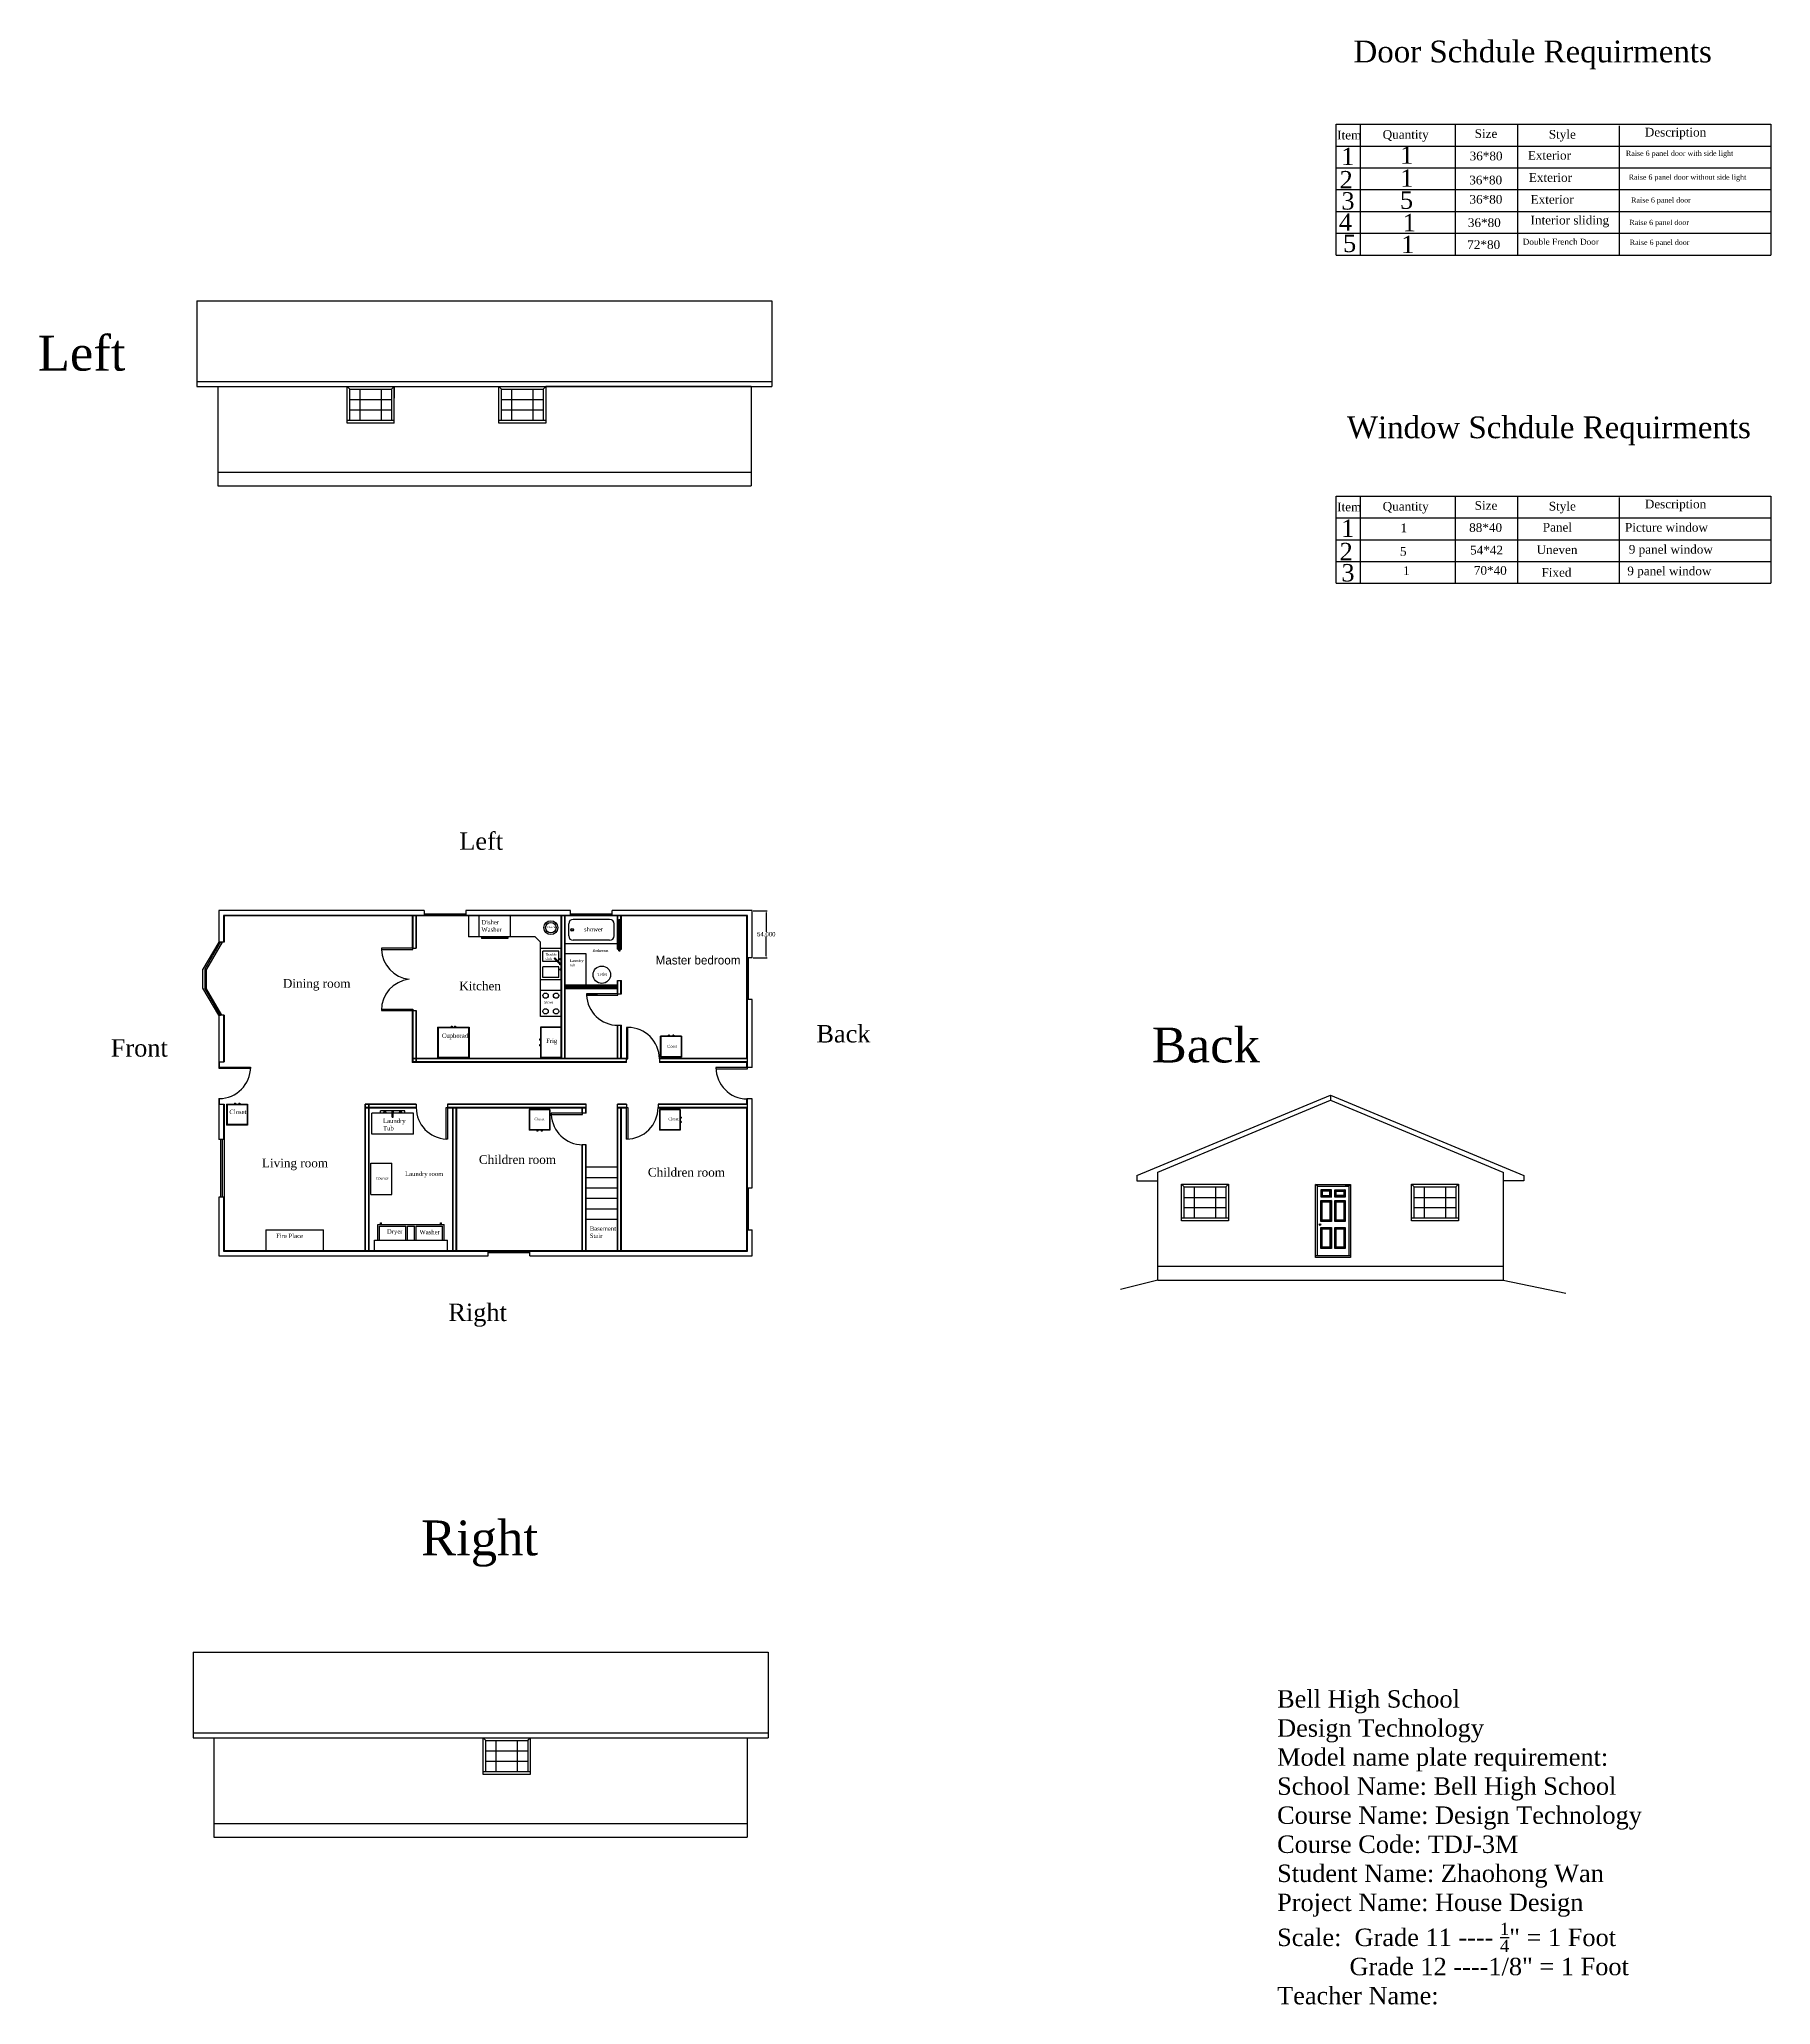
# Model space of a CAD drawing. Header units: inches. Extents: x -1736 to 1523, y -803 to 1452.
# Drawn here: x -464 to 1523, y -803 to 1452 of the extents above; entities that cross this region are included whole.
import ezdxf

# ---------------------------------------------------------------- set-up
doc = ezdxf.new("R2010")
doc.units = ezdxf.units.IN
doc.header["$MEASUREMENT"] = 0
doc.dimstyles.get("Standard").update_dxf_attribs({"dimtxt": 5, "dimasz": 2, "dimexe": 1, "dimexo": 1, "dimgap": 0.09, "dimtad": 0, "dimtih": 1, "dimtoh": 1, "dimdec": 3, "dimzin": 0, "dimdsep": 46, "dimtxsty": 'Standard', "dimcen": 0.09, "dimadec": 0, "dimazin": 0, "dimtfac": 1, "dimtdec": 3, "dimtofl": 0, "dimtmove": 0, "dimatfit": 3, "dimfxl": 1, "dimtolj": 1, "dimtzin": 0, "dimarcsym": 0})

msp = doc.modelspace()

# ---------------------------------------------------------------- texts
at = {"attachment_point": 1}
for s, insert, char_height, width in [('{\\fTimes New Roman|b0|i0|c0|p18;Door Schdule Requirments}', (1044.2055, 1450.5185), 25, 660.01846), ('{\\fTimes New Roman|b0|i0|c186|p18;Item}', (1025.4346, 1347.1599), 10, 50), ('{\\fTimes New Roman|b0|i0|c186|p18;Quantity}', (1077.6406, 1347.8582), 10, 50), ('{\\fTimes New Roman|b0|i0|c186|p18;Size}', (1183.2166, 1348.8553), 10, 71.507839), ('{\\fTimes New Roman|b0|i0|c186|p18;Style}', (1268.2803, 1348.0238), 10, 84.855964), ('{\\fTimes New Roman|b0|i0|c186|p18;Description}', (1378.4503, 1350.5035), 10, 205.252186), ('{\\fTimes New Roman|b0|i0|c186|p18;1}', (1029.9766, 1327.6967), 20, 50), ('{\\fTimes New Roman|b0|i0|c186|p18;1}', (1097.7219, 1329.1909), 20, 50), ('{\\fTimes New Roman|b0|i0|c186|p18;36*80}', (1177.4334, 1323.1595), 10, 71.507839), ('{\\fTimes New Roman|b0|i0|c186|p18;Exterior}', (1244.2146, 1323.8989), 10, 95.296348), ('{\\fTimes New Roman|b0|i0|c186|p18;Raise 6 panel door with side light}', (1356.7308, 1324.2656), 6, 157.14115), ('{\\fTimes New Roman|b0|i0|c186|p18;2}', (1028.2074, 1300.9387), 20, 50), ('{\\fTimes New Roman|b0|i0|c186|p18;1}', (1097.7435, 1302.8113), 20, 50), ('{\\fTimes New Roman|b0|i0|c186|p18;36*80}', (1176.9844, 1295.5546), 10, 71.507839), ('{\\fTimes New Roman|b0|i0|c186|p18;Exterior}', (1245.3891, 1298.4681), 10, 95.296348), ('{\\fTimes New Roman|b0|i0|c186|p18;Raise 6 panel door without side light}', (1359.9782, 1296.9083), 6, 157.14115), ('{\\fTimes New Roman|b0|i0|c186|p18;3}', (1030.2709, 1276.6741), 20, 50), ('{\\fTimes New Roman|b0|i0|c186|p18;5}', (1097.4275, 1277.5024), 20, 50), ('{\\fTimes New Roman|b0|i0|c186|p18;36*80}', (1177.2174, 1273.389), 10, 71.507839), ('{\\fTimes New Roman|b0|i0|c186|p18;Exterior}', (1247.3843, 1273.3454), 10, 95.296348), ('{\\fTimes New Roman|b0|i0|c186|p18;Raise 6 panel door }', (1362.7715, 1270.5893), 6, 157.14115), ('{\\fTimes New Roman|b0|i0|c186|p18;4}', (1027.4731, 1252.446), 20, 50), ('{\\fTimes New Roman|b0|i0|c186|p18;1}', (1100.5918, 1251.721), 20, 50), ('{\\fTimes New Roman|b0|i0|c186|p18;36*80}', (1175.3823, 1246.704), 10, 71.507839), ('{\\fTimes New Roman|b0|i0|c186|p18;Interior sliding}', (1247.3334, 1249.5899), 10, 95.296348), ('{\\fTimes New Roman|b0|i0|c186|p18;Raise 6 panel door }', (1360.7052, 1244.9185), 6, 157.14115), ('{\\fTimes New Roman|b0|i0|c186|p18;5}', (1032.1632, 1227.9668), 20, 50), ('{\\fTimes New Roman|b0|i0|c186|p18;1}', (1098.8615, 1226.6995), 20, 50), ('{\\fTimes New Roman|b0|i0|c186|p18;72*80}', (1174.7319, 1221.4741), 10, 71.507839), ('{\\fTimes New Roman|b0|i0|c186|p18;Double French Door}', (1238.2707, 1223.2432), 7, 95.296348), ('{\\fTimes New Roman|b0|i0|c186|p18;Raise 6 panel door }', (1361.2326, 1222.067), 6, 157.14115), ('{\\fTimes New Roman|b0|i0|c186|p18;Left}', (-465.6217, 1111.9112), 40, 203.945607), ('{\\fTimes New Roman|b0|i0|c0|p18;Window Schdule Requirments}', (1036.5859, 1019.4076), 25, 660.01846), ('{\\fTimes New Roman|b0|i0|c186|p18;Item}', (1025.4346, 920.5756), 10, 50), ('{\\fTimes New Roman|b0|i0|c186|p18;Quantity}', (1077.6406, 921.2738), 10, 50), ('{\\fTimes New Roman|b0|i0|c186|p18;Size}', (1183.2166, 922.271), 10, 71.507839), ('{\\fTimes New Roman|b0|i0|c186|p18;Style}', (1268.2803, 921.4395), 10, 84.855964), ('{\\fTimes New Roman|b0|i0|c186|p18;Description}', (1378.4503, 923.9192), 10, 205.252186), ('{\\fTimes New Roman|b0|i0|c186|p18;1}', (1029.9766, 901.1124), 20, 50), ('{\\fTimes New Roman|b0|i0|c186|p18;1}', (1098.1025, 896.5213), 10, 50), ('{\\fTimes New Roman|b0|i0|c186|p18;88*40}', (1176.8915, 896.9025), 10, 71.507839), ('{\\fTimes New Roman|b0|i0|c186|p18;Panel}', (1261.3392, 897.2829), 10, 116.778414), ('{\\fTimes New Roman|b0|i0|c186|p18;Picture window}', (1355.6926, 897.0776), 10, 148.100049), ('{\\fTimes New Roman|b0|i0|c186|p18;2}', (1028.2074, 874.3543), 20, 50), ('{\\fTimes New Roman|b0|i0|c186|p18;5}', (1097.5006, 869.6206), 10, 109.076389), ('{\\fTimes New Roman|b0|i0|c186|p18;54*42}', (1177.9478, 871.0669), 10, 71.507839), ('{\\fTimes New Roman|b0|i0|c186|p18;Uneven}', (1254.2228, 871.5359), 10, 268.68073), ('{\\fTimes New Roman|b0|i0|c186|p18;9 panel window}', (1360.068, 871.8945), 10, 173.329737), ('{\\fTimes New Roman|b0|i0|c186|p18;3}', (1030.2709, 850.0898), 20, 50), ('{\\fTimes New Roman|b0|i0|c186|p18;1}', (1101.0301, 847.4332), 10, 50), ('{\\fTimes New Roman|b0|i0|c186|p18;70*40}', (1182.2737, 847.696), 10, 71.507839), ('{\\fTimes New Roman|b0|i0|c186|p18;Fixed}', (1259.8517, 845.4056), 10, 77.160818), ('{\\fTimes New Roman|b0|i0|c186|p18;9 panel window}', (1358.373, 847.1432), 10, 173.329737), ('{\\fTimes New Roman|b0|i0|c186|p18;Left}', (18.0687, 542.232), 20, 315.100042), ('{\\fTimes New Roman|b0|i0|c0|p18;Disher Washer}', (43.4005, 441.6064), 5, 28.512328), ('{\\fTimes New Roman|b0|i0|c0|p18;Fixtures}', (119.1187, 434.6182), 2, 7.866295), ('{\\fTimes New Roman|b0|i0|c0|p18;shower}', (161.1185, 433.5418), 5, 27.925725), ('{\\fTimes New Roman|b0|i0|c0|p18;Bathroom}', (170.8455, 408.1399), 3, 22.905377), ('{\\fTimes New Roman|b0|i0|c0|p18;Double sink}', (116.9676, 403.7331), 3, 10.804669), ('{\\fTimes New Roman|b0|i0|c0|p18;Laundry tub}', (145.1161, 396.5366), 3, 12.550887), ('Master bedroom', (243.3367, 400.6722), 10, 115.96798), ('{\\fTimes New Roman|b0|i0|c0|p18;Dining room}', (-184.3692, 373.9801), 10, 81.714769), ('{\\fTimes New Roman|b0|i0|c0|p18;Kitchen}', (18.059, 371.1156), 10, 84.426686), ('{\\fTimes New Roman|b0|i0|c0|p18;Toilet}', (176.4791, 380.9725), 3, 18), ('{\\fTimes New Roman|b0|i0|c0|p18;Stove}', (115.5003, 348.8954), 3, 14.615801), ('{\\fTimes New Roman|b0|i0|c186|p18;Back}', (427.832, 321.2091), 20, 150.627766), ('{\\fTimes New Roman|b0|i0|c186|p18;Back}', (812.616, 318.2905), 40, 279.227596), ('{\\fTimes New Roman|b0|i0|c0|p18;Front}', (-381.8877, 304.9732), 20, 64.638004), ('{\\fTimes New Roman|b0|i0|c0|p18;Cupborad}', (-1.8772, 311.4784), 5, 27.005393), ('{\\fTimes New Roman|b0|i0|c0|p18;Frig}', (117.7111, 305.6499), 5, 19.579765), ('{\\fTimes New Roman|b0|i0|c0|p18;Closet}', (256.1563, 298.327), 3, 41.426968), ('{\\fTimes New Roman|b0|i0|c186|p18;Closet}', (-245.72, 224.0597), 5, 17.92867), ('{\\fTimes New Roman|b0|i0|c0|p18;Laundry Tub}', (-69.3906, 213.7321), 5, 36.288383), ('{\\fTimes New Roman|b0|i0|c0|p18;Closet}', (104.285, 214.8173), 3, 41.426968), ('{\\fTimes New Roman|b0|i0|c0|p18;Closet}', (257.9714, 214.9976), 3, 41.426968), ('{\\fTimes New Roman|b0|i0|c0|p18;Living room}', (-208.412, 167.9319), 10, 89.978197), ('{\\fTimes New Roman|b0|i0|c0|p18;Children room}', (40.5664, 171.9133), 10, 94.866274), ('{\\fTimes New Roman|b0|i0|c0|p18;Children room}', (234.4604, 157.3288), 10, 94.866274), ('{\\fTimes New Roman|b0|i0|c0|p18;Counter}', (-77.7549, 146.8578), 3, 47.714187), ('{\\fTimes New Roman|b0|i0|c0|p18;Laundry room}', (-44.1211, 152.9975), 5, 49.353695), ('{\\fTimes New Roman|b0|i0|c0|p18;Basement Stair}', (167.797, 90.2301), 5, 27.47413), ('{\\fTimes New Roman|b0|i0|c0|p18;Fire Place}', (-192.0518, 81.8237), 5, 44.34715), ('{\\fTimes New Roman|b0|i0|c0|p18;Dryer}', (-64.8844, 86.8456), 5, 47.529896), ('{\\fTimes New Roman|b0|i0|c0|p18;Washer}', (-27.6542, 86.2646), 5, 40.52688), ('{\\fTimes New Roman|b0|i0|c186|p18;Right}', (5.5204, 1.6295), 20, 243.993394), ('{\\fTimes New Roman|b0|i0|c186|p18;Right}', (-25.8379, -247.1209), 40, 340.196747), ('\\A1;{\\fTimes New Roman|b0|i0|c186|p18;Bell High School\\PDesign Technology\\PModel name plate requirement: \\PSchool Name: Bell High School\\PCourse Name: Design Technology\\PCourse Code: TDJ-3M\\PStudent Name: Zhaohong Wan\\PProject Name: House Design\\PScale:  Grade 11 ---- \\H0.7x;\\S1/4;\\H1.429x;" = 1 Foot\\P           Grade 12 ----1/8" = 1 Foot\\PTeacher Name: }', (956.492, -441.8374), 20, 639.465734)]:
    msp.add_mtext(s, dxfattribs=dict(at, insert=insert, char_height=char_height, width=width))

# ---------------------------------------------------------------- blocks, each defined once
blk = doc.blocks.new('*D1')
at = {"color": 0, "lineweight": -2}
for p, q in [((355.1, 452.4), (371.3, 452.4)), ((370.3, 450.4), (370.3, 428)), ((370.3, 400.4), (370.3, 422.8)), ((355.1, 398.4), (371.3, 398.4))]:
    blk.add_line(p, q, dxfattribs=at)
at = {"color": 0}
for points in [[(369.9, 450.4), (370.6, 450.4), (370.3, 452.4)], [(369.9, 400.4), (370.6, 400.4), (370.3, 398.4)]]:
    blk.add_solid(points, dxfattribs=at)
at = {"layer": 'Defpoints', "color": 0}
for p in [(354.1, 452.4), (354.1, 398.4), (370.3, 398.4)]:
    blk.add_point(p, dxfattribs=at)
at = {"color": 0, "insert": (370.3, 425.4), "char_height": 5, "attachment_point": 5}
blk.add_mtext('\\A1;54.000', dxfattribs=at)

# ---------------------------------------------------------------- dimensions: what is measured, and where the dimension line sits
dim = msp.add_linear_dim(base=(370.2546, 398.4247), p1=(354.1145, 452.4247), p2=(354.1145, 398.4247), angle=90, dimstyle='Standard')
dim.commit()
dim.dimension.update_dxf_attribs({"geometry": '*D1', "text_midpoint": (370.2546, 425.4247)})

# ---------------------------------------------------------------- linework, layer by layer
for p, q in [((1024.2382, 1354.5721), (1522.9035, 1354.5721)), ((1024.2382, 1204.5721), (1024.2382, 1354.5721)), ((1052.2112, 1204.5721), (1052.2112, 1354.5721)), ((1161.2875, 1204.5721), (1161.2875, 1353.6193)), ((1232.7954, 1204.5721), (1232.7954, 1353.6193)), ((1349.5738, 1203.7406), (1349.5738, 1352.7878)), ((1522.9035, 1354.5721), (1522.9035, 1204.5721)), ((1024.2382, 1329.5721), (1522.9035, 1329.5721)), ((1024.2382, 1304.5721), (1522.9035, 1304.5721)), ((1024.2382, 1279.5721), (1522.9035, 1279.5721)), ((1024.2382, 1254.5721), (1522.9035, 1254.5721)), ((1024.2382, 1229.5721), (1522.9035, 1229.5721)), ((1024.2382, 1204.5721), (1522.9035, 1204.5721)), ((-283.1779, 1152.0844), (376.8221, 1152.0844)), ((-283.1779, 1152.0844), (-283.1779, 1053.6193)), ((376.8221, 1152.0844), (376.8221, 1053.6193)), ((-283.1779, 1059.5776), (376.8221, 1059.5776)), ((-283.1779, 1053.6193), (376.8221, 1053.6193)), ((-259.1779, 1053.6193), (-259.1779, 939.5793)), ((-259.1779, 1053.6193), (-23.6779, 1053.6193)), ((-110.6779, 1011.6193), (-110.6779, 1053.6193)), ((-110.6779, 1053.6193), (-56.6779, 1053.6193)), ((-107.6779, 1050.6193), (-110.6779, 1053.6193)), ((-107.6779, 1014.6193), (-107.6779, 1050.6193)), ((-107.6779, 1050.6193), (-59.6779, 1050.6193)), ((-107.6779, 1038.6193), (-59.6779, 1038.6193)), ((-95.6779, 1014.6193), (-95.6779, 1050.6193)), ((-71.6779, 1050.6193), (-71.6779, 1014.6193)), ((-59.6779, 1050.6193), (-56.6779, 1053.6193)), ((-59.6779, 1050.6193), (-59.6779, 1014.6193)), ((-56.6779, 1011.6193), (-56.6779, 1053.6193)), ((-56.6779, 1053.6193), (-56.6779, 1040.528)), ((-23.6779, 1053.6193), (96.3221, 1053.6193)), ((63.3221, 1011.6193), (63.3221, 1053.6193)), ((63.3221, 1053.6193), (117.3221, 1053.6193)), ((66.3221, 1050.6193), (63.3221, 1053.6193)), ((66.3221, 1014.6193), (66.3221, 1050.6193)), ((66.3221, 1050.6193), (114.3221, 1050.6193)), ((66.3221, 1038.6193), (114.3221, 1038.6193)), ((78.3221, 1014.6193), (78.3221, 1050.6193)), ((102.3221, 1050.6193), (102.3221, 1014.6193)), ((114.3221, 1050.6193), (117.3221, 1053.6193)), ((114.3221, 1050.6193), (114.3221, 1014.6193)), ((352.8221, 1053.6193), (117.3221, 1053.6193)), ((117.3221, 1053.6193), (117.3221, 1040.528)), ((117.3221, 1053.6193), (117.3221, 1011.6193)), ((352.8221, 1053.6193), (352.8221, 939.5793)), ((-56.6779, 1014.6193), (-110.6779, 1014.6193)), ((-59.6779, 1026.6193), (-107.6779, 1026.6193)), ((117.3221, 1014.6193), (63.3221, 1014.6193)), ((114.3221, 1026.6193), (66.3221, 1026.6193)), ((-56.6779, 1011.6193), (-110.6779, 1011.6193)), ((117.3221, 1011.6193), (63.3221, 1011.6193)), ((-259.1779, 955.5793), (352.8221, 955.5793)), ((-259.1779, 939.5793), (352.8221, 939.5793)), ((1024.2382, 927.9878), (1522.9035, 927.9878)), ((1024.2382, 827.9878), (1024.2382, 927.9878)), ((1052.2112, 827.9878), (1052.2112, 927.9878)), ((1161.2875, 827.9878), (1161.2875, 927.035)), ((1232.7954, 827.9878), (1232.7954, 927.035)), ((1349.5738, 827.9878), (1349.5738, 926.2035)), ((1522.9035, 927.9878), (1522.9035, 827.9878)), ((1024.2382, 902.9878), (1522.9035, 902.9878)), ((1024.2382, 877.9878), (1522.9035, 877.9878)), ((1024.2382, 852.9878), (1522.9035, 852.9878)), ((1024.2382, 827.9878), (1522.9035, 827.9878)), ((-257.8855, 452.4247), (-257.8855, 416.4247)), ((-22.3855, 452.4247), (-257.8855, 452.4247)), ((-22.3855, 452.4247), (-22.3855, 446.4247)), ((25.6145, 452.4247), (25.6145, 446.4247)), ((145.6145, 452.4247), (25.6145, 452.4247)), ((145.6145, 446.4247), (145.6145, 452.4247)), ((354.1145, 452.4247), (193.6145, 452.4247)), ((193.6145, 446.4247), (193.6145, 452.4247)), ((354.1145, 398.4247), (354.1145, 452.4247)), ((-252.3855, 446.9247), (-252.3855, 416.4247)), ((-22.3855, 446.9247), (-252.3855, 446.9247)), ((-251.8855, 446.9247), (-251.8855, 416.4247)), ((135.1145, 446.4247), (-251.8855, 446.4247)), ((-35.8855, 446.9247), (-35.8855, 409.4247)), ((-35.3855, 446.9247), (-35.3855, 409.4247)), ((-31.8855, 446.9247), (-31.8855, 409.4247)), ((-31.3855, 446.9247), (-31.3855, 409.4247)), ((25.6145, 448.4247), (-22.3855, 448.4247)), ((25.6145, 447.4247), (-22.3855, 447.4247)), ((145.6145, 446.9247), (25.6145, 446.9247)), ((28.6145, 446.9247), (28.6145, 422.4247)), ((40.6145, 446.9247), (40.6145, 422.4247)), ((76.6145, 446.9247), (76.6145, 422.4247)), ((135.1145, 282.9247), (135.1145, 446.4247)), ((135.6145, 282.9247), (135.6145, 446.4247)), ((139.1145, 446.4247), (135.6145, 446.4247)), ((139.1145, 282.9247), (139.1145, 446.4247)), ((139.6145, 282.9247), (139.6145, 446.4247)), ((199.6145, 446.4247), (139.6145, 446.4247)), ((143.6145, 423.4247), (143.6145, 437.4247)), ((193.6145, 448.4247), (145.6145, 448.4247)), ((193.6145, 447.4247), (145.6145, 447.4247)), ((190.6145, 442.4247), (148.6145, 442.4247)), ((348.6145, 446.9247), (193.6145, 446.9247)), ((195.6145, 423.4247), (195.6145, 437.4247)), ((199.6145, 408.4247), (199.6145, 446.4247)), ((199.6145, 408.4247), (199.6145, 446.4247)), ((200.1145, 408.4247), (200.1145, 446.4247)), ((200.1145, 408.4247), (200.1145, 446.4247)), ((203.6145, 446.4247), (200.1145, 446.4247)), ((201.1145, 442.4247), (202.6145, 442.4247)), ((201.1145, 406.4247), (201.1145, 442.4247)), ((202.6145, 406.4247), (202.6145, 442.4247)), ((203.6145, 408.4247), (203.6145, 446.4247)), ((203.6145, 408.4247), (203.6145, 446.4247)), ((348.1145, 446.4247), (204.1145, 446.4247)), ((204.1145, 408.4247), (204.1145, 446.4247)), ((204.1145, 408.4247), (204.1145, 446.4247)), ((348.1145, 282.9247), (348.1145, 446.4247)), ((348.6145, 398.4247), (348.6145, 446.9247)), ((-257.8855, 416.4247), (-276.0375, 385.336)), ((-255.8882, 416.5273), (-273.9382, 385.3982)), ((-253.8855, 416.4247), (-272.1437, 385.3982)), ((-257.8855, 416.4247), (-255.8882, 416.5273)), ((-251.8855, 416.4247), (-257.8855, 416.4247)), ((-257.8855, 416.4247), (-253.8855, 416.4247)), ((-35.3855, 409.4247), (-71.3855, 409.4247)), ((-71.3855, 409.4247), (-71.3855, 407.9247)), ((-71.3855, 407.9247), (-35.3855, 407.9247)), ((-35.8855, 409.4247), (-31.3855, 409.4247)), ((-35.3855, 407.9247), (-35.3855, 409.4247)), ((105.1145, 422.4247), (28.6145, 422.4247)), ((43.6145, 422.4247), (43.6145, 420.4247)), ((73.6145, 420.4247), (43.6145, 420.4247)), ((44.6145, 422.4247), (44.6145, 421.4247)), ((72.6145, 421.4247), (44.6145, 421.4247)), ((72.6145, 422.4247), (72.6145, 421.4247)), ((73.6145, 422.4247), (73.6145, 420.4247)), ((105.1145, 422.4247), (111.1145, 416.4247)), ((111.1145, 330.9247), (111.1145, 416.4247)), ((135.1145, 408.9247), (111.1145, 408.9247)), ((132.1145, 405.9247), (114.1145, 405.9247)), ((114.1145, 393.9247), (114.1145, 405.9247)), ((132.1145, 393.9247), (132.1145, 405.9247)), ((199.6145, 414.4247), (139.6145, 414.4247)), ((190.6145, 418.4247), (148.6145, 418.4247)), ((199.6145, 408.4247), (201.1145, 408.4247)), ((201.1145, 406.4247), (202.6145, 406.4247)), ((202.6145, 408.4247), (204.1145, 408.4247)), ((-276.0562, 363.5024), (-276.0562, 385.3039)), ((-273.9382, 385.3982), (-273.9382, 363.3877)), ((-272.1636, 362.8296), (-272.1437, 385.3982)), ((130.4128, 393.9247), (114.1145, 393.9247)), ((114.1145, 375.9247), (114.1145, 387.9247)), ((132.1145, 387.9247), (114.1145, 387.9247)), ((127.7722, 398.1341), (127.0447, 397.407)), ((127.0447, 397.407), (133.3145, 390.9247)), ((134.1145, 391.7247), (127.7722, 398.1341)), ((132.1145, 393.9247), (131.9375, 393.9247)), ((132.1145, 375.9247), (132.1145, 387.9247)), ((163.6145, 402.9247), (139.6145, 402.9247)), ((163.6145, 366.9247), (163.6145, 402.9247)), ((354.1145, 398.4247), (348.1145, 398.4247)), ((349.1145, 350.4247), (349.1145, 398.4247)), ((350.1145, 350.4247), (350.1145, 398.4247)), ((-257.8855, 332.4247), (-276.0562, 363.5024)), ((-255.8855, 332.4247), (-274.005, 363.5024)), ((-254.3129, 332.4247), (-272.1636, 362.8296)), ((135.1145, 372.9247), (111.1145, 372.9247)), ((135.1145, 360.9247), (111.1145, 360.9247)), ((132.1145, 375.9247), (114.1145, 375.9247)), ((199.6145, 366.9247), (139.6145, 366.9247)), ((199.6145, 366.4247), (139.6145, 366.4247)), ((199.6145, 365.1747), (139.6145, 365.1747)), ((199.6145, 363.4247), (139.6145, 363.4247)), ((199.6145, 362.9247), (139.6145, 362.9247)), ((199.6145, 372.4247), (204.1145, 372.4247)), ((199.6145, 356.9247), (199.6145, 372.4247)), ((199.6145, 356.9247), (199.6145, 372.4247)), ((200.1145, 356.9247), (200.1145, 372.4247)), ((200.1145, 356.9247), (200.1145, 372.4247)), ((203.6145, 356.9247), (203.6145, 372.4247)), ((203.6145, 356.9247), (203.6145, 372.4247)), ((204.1145, 356.9247), (204.1145, 372.4247)), ((204.1145, 356.9247), (204.1145, 372.4247)), ((-71.3855, 339.4247), (-35.8855, 339.4247)), ((-71.3855, 339.4247), (-71.3855, 337.9247)), ((-35.8855, 339.4247), (-35.3855, 339.4247)), ((-35.3855, 339.4247), (-35.3855, 282.9247)), ((200.1145, 356.9247), (164.1145, 356.9247)), ((164.1145, 356.9247), (176.6729, 356.9247)), ((164.1145, 356.9247), (164.1145, 355.4247)), ((164.1145, 355.4247), (200.1145, 355.4247)), ((199.6145, 356.9247), (204.1145, 356.9247)), ((200.1145, 355.4247), (200.1145, 356.9247)), ((354.1145, 350.4247), (348.1145, 350.4247)), ((348.6145, 273.9247), (348.6145, 350.4247)), ((354.1145, 272.4247), (354.1145, 350.4247)), ((-257.8855, 332.4247), (-257.8855, 278.9386)), ((-251.8855, 332.4247), (-257.8855, 332.4247)), ((-257.8855, 332.4247), (-255.8855, 332.4247)), ((-252.3855, 332.4247), (-252.3855, 278.9258)), ((-251.8855, 332.4247), (-251.8855, 278.9247)), ((-71.3855, 337.9247), (-35.8855, 337.9247)), ((-35.8855, 337.9247), (-35.8855, 278.4247)), ((-35.8855, 337.9247), (-31.3855, 337.9247)), ((-31.8855, 337.9247), (-31.8855, 282.9247)), ((-31.3855, 337.9247), (-31.3855, 282.9247)), ((-6.7641, 318.9247), (-6.7641, 283.9247)), ((-6.7641, 318.9247), (29.2359, 318.9247)), ((-6.2641, 318.4247), (28.7359, 318.4247)), ((-6.2641, 318.4247), (-6.2641, 283.9247)), ((8.7359, 319.9247), (8.7359, 318.9247)), ((8.7359, 319.9247), (9.7359, 319.9247)), ((9.7359, 319.9247), (9.7359, 318.9247)), ((12.7359, 319.9247), (12.7359, 318.9247)), ((12.7359, 319.9247), (13.7359, 319.9247)), ((13.7359, 319.9247), (13.7359, 318.9247)), ((28.7359, 318.4247), (28.7359, 283.9247)), ((29.2359, 318.9247), (29.2359, 283.9247)), ((135.1145, 330.9247), (111.1145, 330.9247)), ((135.1145, 318.9247), (111.1145, 318.9247)), ((111.1145, 318.9247), (111.1145, 283.4247)), ((135.1145, 318.4247), (111.1145, 318.4247)), ((111.6145, 318.9247), (111.6145, 283.4247)), ((199.6145, 282.9247), (199.6145, 320.9247)), ((199.6145, 282.9247), (199.6145, 320.9247)), ((199.6145, 320.9247), (204.1145, 320.9247)), ((200.1145, 282.9247), (200.1145, 320.9247)), ((200.1145, 282.9247), (200.1145, 320.9247)), ((203.6145, 282.9247), (203.6145, 320.9247)), ((203.6145, 282.9247), (203.6145, 320.9247)), ((204.1145, 282.9247), (204.1145, 320.9247)), ((204.1145, 282.9247), (204.1145, 320.9247)), ((211.6145, 318.4247), (210.1145, 318.4247)), ((210.1145, 318.4247), (210.1145, 282.4247)), ((211.6145, 282.4247), (211.6145, 318.4247)), ((111.1145, 304.9247), (110.1145, 304.9247)), ((110.1145, 304.9247), (110.1145, 303.9247)), ((111.1145, 303.9247), (110.1145, 303.9247)), ((111.1145, 298.4247), (110.1145, 298.4247)), ((110.1145, 298.4247), (110.1145, 297.4247)), ((111.1145, 297.4247), (110.1145, 297.4247)), ((273.1145, 308.4247), (249.1145, 308.4247)), ((249.1145, 284.4247), (249.1145, 308.4247)), ((249.1145, 308.4247), (249.6145, 307.9247)), ((249.6145, 284.9247), (249.6145, 307.9247)), ((272.6145, 307.9247), (249.6145, 307.9247)), ((258.1145, 308.4247), (258.1145, 309.4247)), ((259.1145, 309.4247), (258.1145, 309.4247)), ((259.1145, 308.4247), (259.1145, 309.4247)), ((263.1145, 309.4247), (263.1145, 308.4247)), ((264.1145, 309.4247), (263.1145, 309.4247)), ((264.1145, 309.4247), (264.1145, 308.4247)), ((272.6145, 307.9247), (273.1145, 308.4247)), ((272.6145, 307.9247), (272.6145, 284.9247)), ((273.1145, 308.4247), (273.1145, 284.4247)), ((-257.8855, 278.9386), (-257.3855, 278.9386)), ((-257.8855, 278.9386), (-257.8855, 272.9374)), ((-257.8855, 278.9386), (-251.8855, 278.9247)), ((-257.8855, 272.9374), (-257.3855, 272.9374)), ((-257.3855, 278.9386), (-257.3855, 277.4386)), ((-257.3855, 278.9374), (-257.3855, 272.9374)), ((-257.3855, 277.4386), (-257.3855, 271.4374)), ((-257.3855, 271.4374), (-257.3855, 272.9374)), ((-257.3855, 272.9374), (-221.3855, 272.9374)), ((-257.3855, 271.4374), (-257.3855, 272.9374)), ((-221.3855, 271.4374), (-257.3855, 271.4374)), ((-221.3855, 272.9374), (-221.3855, 271.4374)), ((210.1145, 278.4247), (-35.8855, 278.4247)), ((-31.8855, 282.9247), (-35.3855, 282.9247)), ((-31.8855, 282.4247), (-35.3855, 282.4247)), ((-35.3855, 282.4247), (-35.3855, 278.9247)), ((-31.8855, 278.9247), (-35.3855, 278.9247)), ((-31.8855, 282.4247), (-31.8855, 278.9247)), ((135.1145, 282.9247), (-31.3855, 282.9247)), ((210.1145, 282.4247), (-31.3855, 282.4247)), ((-31.3855, 282.4247), (-31.3855, 278.9247)), ((210.1145, 278.9247), (-31.3855, 278.9247)), ((29.2359, 283.4247), (-6.7641, 283.4247)), ((28.7359, 283.9247), (-6.2641, 283.9247)), ((135.1145, 283.9247), (111.1145, 283.9247)), ((135.1145, 283.4247), (111.1145, 283.4247)), ((139.1145, 282.9247), (135.6145, 282.9247)), ((199.6145, 282.9247), (139.6145, 282.9247)), ((203.6145, 282.9247), (200.1145, 282.9247)), ((210.1145, 282.9247), (204.1145, 282.9247)), ((210.1145, 278.4247), (210.1145, 282.9247)), ((210.1145, 282.4247), (211.6145, 282.4247)), ((342.6145, 282.4247), (247.611, 282.4247)), ((342.6145, 282.9247), (247.6145, 282.9247)), ((247.6145, 282.9247), (247.6145, 278.4247)), ((342.6145, 278.9247), (247.6145, 278.9247)), ((342.6145, 278.4247), (247.6145, 278.4247)), ((249.1145, 284.4247), (249.6145, 284.9247)), ((273.1145, 284.4247), (249.1145, 284.4247)), ((273.1145, 284.4247), (249.1145, 284.4247)), ((272.6145, 284.9247), (249.6145, 284.9247)), ((273.1145, 284.4247), (272.6145, 284.9247)), ((348.6145, 272.4247), (312.6145, 272.4247)), ((312.6145, 272.4247), (312.6145, 270.9247)), ((312.6145, 270.9247), (348.6145, 270.9247)), ((348.1145, 282.9247), (342.6145, 282.9247)), ((348.6145, 282.4247), (342.6145, 282.4247)), ((348.6145, 278.9247), (342.6145, 278.9247)), ((348.1145, 278.4247), (342.6145, 278.4247)), ((348.1145, 273.9247), (348.1145, 278.4247)), ((348.1145, 272.4247), (348.1145, 273.9247)), ((348.6145, 272.4247), (348.1145, 272.4247)), ((348.6145, 272.4247), (348.6145, 278.4247)), ((354.1145, 272.4247), (348.6145, 272.4247)), ((348.6145, 270.9247), (348.6145, 272.4247)), ((-257.8855, 236.9409), (-257.8855, 230.4431)), ((-257.8855, 236.9409), (-257.3855, 236.9409)), ((-257.8855, 230.4431), (-257.8855, 189.9247)), ((-257.8855, 230.4431), (-251.8855, 230.4247)), ((-257.3855, 236.9409), (-257.3855, 230.4431)), ((-252.3855, 230.4262), (-252.3855, 189.9247)), ((-251.8855, 230.4247), (-251.8855, 62.4247)), ((-248.8855, 230.4247), (-248.8855, 206.4247)), ((-248.8855, 230.4247), (-224.8855, 230.4247)), ((-248.8855, 230.4247), (-248.3855, 229.9247)), ((-248.3855, 229.9247), (-225.3855, 229.9247)), ((-248.3855, 229.9247), (-248.3855, 206.9247)), ((-239.8855, 231.4247), (-239.8855, 230.4247)), ((-239.8855, 231.4247), (-238.8855, 231.4247)), ((-238.8855, 231.4247), (-238.8855, 230.4247)), ((-234.8855, 231.4247), (-234.8855, 230.4247)), ((-234.8855, 231.4247), (-233.8855, 231.4247)), ((-233.8855, 231.4247), (-233.8855, 230.4247)), ((-225.3855, 229.9247), (-224.8855, 230.4247)), ((-225.3855, 229.9247), (-225.3855, 206.9247)), ((-224.8855, 230.4247), (-224.8855, 206.4247)), ((-89.8855, 61.9247), (-89.8855, 230.4247)), ((-31.3855, 230.4247), (-89.8855, 230.4247)), ((-89.3855, 226.4247), (-89.3855, 229.9247)), ((-85.8855, 229.9247), (-89.3855, 229.9247)), ((-85.8855, 226.4247), (-89.3855, 226.4247)), ((-89.3855, 61.9247), (-89.3855, 225.9247)), ((-85.8855, 225.9247), (-89.3855, 225.9247)), ((-85.8855, 226.4247), (-85.8855, 229.9247)), ((-85.8855, 61.9247), (-85.8855, 225.9247)), ((-31.3855, 229.9247), (-85.3855, 229.9247)), ((-85.3855, 226.4247), (-85.3855, 229.9247)), ((-31.3855, 226.4247), (-85.3855, 226.4247)), ((-85.3855, 61.9247), (-85.3855, 225.9247)), ((-31.3855, 225.9247), (-85.3855, 225.9247)), ((-31.3855, 230.4247), (-31.3855, 225.9247)), ((3.1145, 190.4247), (3.1145, 226.4247)), ((3.1145, 226.4247), (4.6145, 226.4247)), ((163.6145, 230.4247), (4.6145, 230.4247)), ((4.6145, 230.4247), (4.6145, 226.4247)), ((163.6145, 229.9247), (4.6145, 229.9247)), ((163.6145, 226.4247), (4.6145, 226.4247)), ((4.6145, 226.4247), (4.6145, 190.4247)), ((10.6145, 225.9247), (4.6145, 225.9247)), ((10.6145, 62.4247), (10.6145, 225.9247)), ((11.1145, 62.4247), (11.1145, 225.9247)), ((14.6145, 225.9247), (11.1145, 225.9247)), ((14.6145, 62.4247), (14.6145, 225.9247)), ((163.6145, 225.9247), (15.1145, 225.9247)), ((15.1145, 62.4247), (15.1145, 225.9247)), ((159.1145, 219.9247), (159.1145, 225.9247)), ((159.6145, 219.9247), (159.6145, 225.9247)), ((163.1145, 219.9247), (163.1145, 225.9247)), ((163.6145, 219.9247), (163.6145, 230.4247)), ((199.6145, 62.4247), (199.6145, 230.4247)), ((210.1145, 230.4247), (199.6145, 230.4247)), ((210.1145, 229.9247), (199.6145, 229.9247)), ((210.1145, 226.4247), (199.6145, 226.4247)), ((210.1145, 225.9247), (199.6145, 225.9247)), ((200.1145, 62.4247), (200.1145, 225.9247)), ((203.6145, 62.4247), (203.6145, 225.9247)), ((204.1145, 62.4247), (204.1145, 225.9247)), ((210.1145, 230.4247), (210.1145, 225.9247)), ((210.1145, 226.4247), (211.6145, 226.4247)), ((210.1145, 190.4247), (210.1145, 226.4247)), ((211.6145, 226.4247), (211.6145, 190.4247)), ((348.1145, 230.4247), (246.1145, 230.4247)), ((246.1145, 230.4247), (246.1145, 225.9247)), ((348.6145, 229.9247), (246.1145, 229.9247)), ((348.6145, 226.4247), (246.1145, 226.4247)), ((348.1145, 225.9247), (246.1145, 225.9247)), ((348.1145, 230.4247), (348.1145, 236.4282)), ((354.1145, 236.4247), (348.1145, 236.4247)), ((348.1145, 61.9247), (348.1145, 225.9247)), ((348.6145, 134.4247), (348.6145, 236.4247)), ((354.1145, 134.4247), (354.1145, 236.4247)), ((795.7001, 148.423), (1017.6837, 240.9298)), ((819.7001, 152.4647), (1017.7001, 234.9647)), ((1017.6837, 240.9298), (1239.7001, 148.423)), ((1017.6837, 240.9298), (1017.7001, 234.9647)), ((1017.7001, 234.9647), (1215.7001, 152.4647)), ((-248.8855, 206.4247), (-248.3855, 206.9247)), ((-224.8855, 206.4247), (-248.8855, 206.4247)), ((-225.3855, 206.9247), (-248.3855, 206.9247)), ((-225.3855, 206.9247), (-224.8855, 206.4247)), ((-82.3855, 195.9247), (-82.3855, 219.9247)), ((-58.8855, 219.9247), (-82.3855, 219.9247)), ((-44.3855, 222.9247), (-72.3855, 222.9247)), ((-72.3855, 219.9247), (-72.3855, 222.9247)), ((-57.8855, 221.4247), (-58.8855, 221.4247)), ((-58.8855, 215.4247), (-58.8855, 221.4247)), ((-58.8855, 215.4247), (-57.8855, 215.4247)), ((-57.8855, 215.4247), (-57.8855, 221.4247)), ((-34.3855, 219.9247), (-57.8855, 219.9247)), ((-44.3855, 219.9247), (-44.3855, 222.9247)), ((-34.3855, 195.9247), (-34.3855, 219.9247)), ((122.1145, 224.4247), (98.1145, 224.4247)), ((98.1145, 224.4247), (98.1145, 200.4247)), ((98.1145, 224.4247), (98.6145, 223.9247)), ((121.6145, 223.9247), (98.6145, 223.9247)), ((98.6145, 223.9247), (98.6145, 200.9247)), ((121.6145, 223.9247), (122.1145, 224.4247)), ((121.6145, 223.9247), (121.6145, 200.9247)), ((122.1145, 224.4247), (122.1145, 200.4247)), ((159.6145, 219.9247), (123.6145, 219.9247)), ((123.6145, 219.9247), (123.6145, 218.4247)), ((123.6145, 218.4247), (159.6145, 218.4247)), ((163.6145, 219.9247), (159.6145, 219.9247)), ((159.6145, 218.4247), (159.6145, 219.9247)), ((271.6145, 224.4247), (247.6145, 224.4247)), ((247.6145, 224.4247), (247.6145, 200.4247)), ((247.6145, 224.4247), (248.1145, 223.9247)), ((271.1145, 223.9247), (248.1145, 223.9247)), ((248.1145, 223.9247), (248.1145, 200.9247)), ((271.1145, 223.9247), (271.6145, 224.4247)), ((271.1145, 223.9247), (271.1145, 200.9247)), ((271.6145, 224.4247), (271.6145, 200.4247)), ((272.6145, 215.4247), (271.6145, 215.4247)), ((272.6145, 214.4247), (271.6145, 214.4247)), ((272.6145, 210.4247), (271.6145, 210.4247)), ((272.6145, 209.4247), (271.6145, 209.4247)), ((272.6145, 215.4247), (272.6145, 214.4247)), ((272.6145, 210.4247), (272.6145, 209.4247)), ((-251.8855, 189.9247), (-257.8855, 189.9247)), ((-255.8855, 189.9247), (-255.8855, 123.9247)), ((-253.8855, 189.9247), (-253.8855, 123.9247)), ((-34.3855, 195.9247), (-82.3855, 195.9247)), ((4.6145, 190.4247), (3.1145, 190.4247)), ((98.1145, 200.4247), (98.6145, 200.9247)), ((122.1145, 200.4247), (98.1145, 200.4247)), ((121.6145, 200.9247), (98.6145, 200.9247)), ((107.1145, 200.4247), (107.1145, 199.4247)), ((108.1145, 199.4247), (107.1145, 199.4247)), ((108.1145, 200.4247), (108.1145, 199.4247)), ((112.1145, 200.4247), (112.1145, 199.4247)), ((113.1145, 199.4247), (112.1145, 199.4247)), ((113.1145, 200.4247), (113.1145, 199.4247)), ((121.6145, 200.9247), (122.1145, 200.4247)), ((159.1145, 62.4247), (159.1145, 183.9247)), ((163.6145, 183.9247), (159.1145, 183.9247)), ((159.6145, 62.4247), (159.6145, 183.9247)), ((163.1145, 62.4247), (163.1145, 183.9247)), ((163.6145, 62.4247), (163.6145, 183.9247)), ((211.6145, 190.4247), (210.1145, 190.4247)), ((247.6145, 200.4247), (248.1145, 200.9247)), ((271.6145, 200.4247), (247.6145, 200.4247)), ((271.1145, 200.9247), (248.1145, 200.9247)), ((271.1145, 200.9247), (271.6145, 200.4247)), ((-83.3855, 126.8623), (-83.3855, 162.8623)), ((-83.3855, 162.8623), (-59.3855, 162.8623)), ((-59.3855, 126.8623), (-59.3855, 162.8623)), ((163.6145, 158.4247), (199.6145, 158.4247)), ((163.6145, 146.4247), (199.6145, 146.4247)), ((795.7001, 148.423), (795.7001, 142.4647)), ((795.7001, 142.4647), (819.7001, 142.4647)), ((819.7255, 28.4247), (819.7255, 152.4247)), ((846.7255, 138.4995), (900.7255, 138.4995)), ((846.7255, 96.4995), (846.7255, 138.4995)), ((849.7255, 135.4995), (846.7255, 138.4995)), ((849.7255, 99.4995), (849.7255, 135.4995)), ((849.7255, 135.4995), (897.7255, 135.4995)), ((861.7255, 99.4995), (861.7255, 135.4995)), ((885.7255, 135.4995), (885.7255, 99.4995)), ((897.7255, 135.4995), (900.7255, 138.4995)), ((897.7255, 135.4995), (897.7255, 99.4995)), ((900.7255, 138.4995), (900.7255, 96.4995)), ((1000.7255, 54.4453), (1000.7255, 138.4453)), ((1002.7255, 136.4247), (1000.7255, 138.4453)), ((1000.7255, 138.4453), (1040.767, 138.4236)), ((1002.7255, 56.4247), (1002.7255, 136.4247)), ((1002.7255, 136.4247), (1038.7255, 136.4247)), ((1002.7689, 136.4442), (1038.7689, 136.4247)), ((1038.7689, 136.4247), (1034.7689, 136.4268)), ((1038.7255, 136.4247), (1038.7255, 56.4247)), ((1038.7689, 136.4247), (1038.7255, 56.4247)), ((1038.7689, 136.4247), (1038.7667, 132.4247)), ((1038.7689, 136.4247), (1040.767, 138.4236)), ((1040.767, 138.4236), (1040.7245, 54.4236)), ((1110.7255, 138.4995), (1164.7255, 138.4995)), ((1110.7255, 96.4995), (1110.7255, 138.4995)), ((1113.7255, 135.4995), (1110.7255, 138.4995)), ((1113.7255, 99.4995), (1113.7255, 135.4995)), ((1113.7255, 135.4995), (1161.7255, 135.4995)), ((1125.7255, 99.4995), (1125.7255, 135.4995)), ((1149.7255, 135.4995), (1149.7255, 99.4995)), ((1161.7255, 135.4995), (1164.7255, 138.4995)), ((1161.7255, 135.4995), (1161.7255, 99.4995)), ((1164.7255, 138.4995), (1164.7255, 96.4995)), ((1239.7001, 142.4647), (1215.7001, 142.4647)), ((1215.7255, 152.4247), (1215.7255, 28.4247)), ((1239.7001, 148.423), (1239.7001, 142.4647)), ((-251.8855, 123.9247), (-257.8855, 123.9247)), ((-257.8855, 123.9247), (-257.8855, 56.4247)), ((-252.3855, 123.9247), (-252.3855, 61.9247)), ((-83.3855, 126.8623), (-59.3855, 126.8623)), ((163.6145, 134.4247), (199.6145, 134.4247)), ((163.6145, 122.4247), (199.6145, 122.4247)), ((348.1145, 134.4247), (354.1145, 134.4247)), ((349.1145, 86.4247), (349.1145, 134.4247)), ((350.1145, 86.4247), (350.1145, 134.4247)), ((849.7255, 123.4995), (897.7255, 123.4995)), ((1002.7255, 56.4247), (1002.7255, 116.4247)), ((1006.7469, 95.942), (1006.7599, 119.942)), ((1006.7599, 119.942), (1018.7599, 119.9355)), ((1008.3591, 118.3412), (1006.7599, 119.942)), ((1006.7666, 132.192), (1006.7621, 123.942)), ((1008.363, 125.5412), (1006.7621, 123.942)), ((1006.7621, 123.942), (1018.7621, 123.9355)), ((1018.7666, 132.1855), (1006.7666, 132.192)), ((1008.3657, 130.5912), (1006.7666, 132.192)), ((1006.947, 96.1419), (1006.9598, 119.7419)), ((1006.9598, 119.7419), (1018.5598, 119.7356)), ((1006.9665, 131.9919), (1006.9622, 124.1419)), ((1006.9622, 124.1419), (1018.5622, 124.1356)), ((1018.5665, 131.9856), (1006.9665, 131.9919)), ((1007.1471, 96.3418), (1007.1597, 119.5418)), ((1007.1597, 119.5418), (1018.3597, 119.5357)), ((1007.1664, 131.7918), (1007.1623, 124.3418)), ((1007.1623, 124.3418), (1018.3623, 124.3357)), ((1018.3664, 131.7857), (1007.1664, 131.7918)), ((1007.3473, 96.5417), (1007.3596, 119.3417)), ((1007.3596, 119.3417), (1018.1596, 119.3358)), ((1007.3663, 131.5917), (1007.3624, 124.5417)), ((1007.3624, 124.5417), (1018.1624, 124.5358)), ((1018.1663, 131.5858), (1007.3663, 131.5917)), ((1008.0476, 97.2413), (1008.0592, 118.6413)), ((1008.0592, 118.6413), (1017.4592, 118.6362)), ((1008.0628, 125.2413), (1008.0659, 130.8913)), ((1017.4628, 125.2362), (1008.0628, 125.2413)), ((1008.0659, 130.8913), (1017.4659, 130.8862)), ((1008.3478, 97.5412), (1008.3591, 118.3412)), ((1008.3591, 118.3412), (1017.1591, 118.3364)), ((1008.3657, 130.5912), (1008.363, 125.5412)), ((1008.363, 125.5412), (1017.163, 125.5364)), ((1017.1657, 130.5864), (1008.3657, 130.5912)), ((1017.1591, 118.3364), (1017.1478, 97.5364)), ((1018.7599, 119.9355), (1017.1591, 118.3364)), ((1017.163, 125.5364), (1017.1657, 130.5864)), ((1017.163, 125.5364), (1018.7621, 123.9355)), ((1018.7666, 132.1855), (1017.1657, 130.5864)), ((1017.4591, 118.3362), (1017.4476, 97.2362)), ((1017.4592, 118.6362), (1017.4591, 118.3362)), ((1017.4657, 130.5862), (1017.4628, 125.2362)), ((1017.4659, 130.8862), (1017.4657, 130.5862)), ((1018.1596, 119.3358), (1018.1473, 96.5358)), ((1018.1624, 124.5358), (1018.1663, 131.5858)), ((1018.3597, 119.5357), (1018.3471, 96.3357)), ((1018.3623, 124.3357), (1018.3664, 131.7857)), ((1018.5598, 119.7356), (1018.547, 96.1356)), ((1018.5622, 124.1356), (1018.5665, 131.9856)), ((1018.7599, 119.9355), (1018.7469, 95.9355)), ((1018.7621, 123.9355), (1018.7666, 132.1855)), ((1022.7469, 95.9334), (1022.7599, 119.9334)), ((1022.7599, 119.9334), (1034.7599, 119.9268)), ((1024.3591, 118.3325), (1022.7599, 119.9334)), ((1022.7621, 123.9334), (1022.7666, 132.1833)), ((1024.363, 125.5325), (1022.7621, 123.9334)), ((1034.7621, 123.9268), (1022.7621, 123.9334)), ((1022.7666, 132.1833), (1034.7666, 132.1768)), ((1024.3657, 130.5825), (1022.7666, 132.1833)), ((1022.947, 96.1332), (1022.9598, 119.7332)), ((1022.9598, 119.7332), (1034.5598, 119.727)), ((1022.9622, 124.1332), (1022.9665, 131.9832)), ((1034.5622, 124.127), (1022.9622, 124.1332)), ((1022.9665, 131.9832), (1034.5665, 131.977)), ((1023.1471, 96.3331), (1023.1597, 119.5331)), ((1023.1597, 119.5331), (1034.3597, 119.5271)), ((1023.1623, 124.3331), (1023.1664, 131.7831)), ((1034.3623, 124.3271), (1023.1623, 124.3331)), ((1023.1664, 131.7831), (1034.3664, 131.7771)), ((1023.3473, 96.533), (1023.3596, 119.333)), ((1023.3596, 119.333), (1034.1596, 119.3272)), ((1023.3824, 124.553), (1023.3862, 131.563)), ((1034.1424, 124.5472), (1023.3824, 124.553)), ((1023.3862, 131.563), (1034.1462, 131.5572)), ((1024.0476, 97.2327), (1024.0592, 118.6326)), ((1024.0592, 118.6326), (1033.4592, 118.6275)), ((1024.0628, 125.2326), (1024.0659, 130.8826)), ((1033.4628, 125.2275), (1024.0628, 125.2326)), ((1024.0659, 130.8826), (1033.4659, 130.8775)), ((1024.3478, 97.5325), (1024.3591, 118.3325)), ((1024.3591, 118.3325), (1033.1591, 118.3277)), ((1024.363, 125.5325), (1024.3657, 130.5825)), ((1033.163, 125.5277), (1024.363, 125.5325)), ((1024.3657, 130.5825), (1033.1657, 130.5777)), ((1033.1591, 118.3277), (1033.1478, 97.5277)), ((1034.7599, 119.9268), (1033.1591, 118.3277)), ((1033.1657, 130.5777), (1033.163, 125.5277)), ((1034.7621, 123.9268), (1033.163, 125.5277)), ((1034.7666, 132.1768), (1033.1657, 130.5777)), ((1033.4591, 118.3275), (1033.4476, 97.2276)), ((1033.4592, 118.6275), (1033.4591, 118.3275)), ((1033.4657, 130.5775), (1033.4628, 125.2275)), ((1033.4659, 130.8775), (1033.4657, 130.5775)), ((1034.1462, 131.5572), (1034.1424, 124.5472)), ((1034.7666, 132.1768), (1034.1466, 132.1772)), ((1034.1596, 119.3272), (1034.1473, 96.5272)), ((1034.3597, 119.5271), (1034.3471, 96.3271)), ((1034.3664, 131.7771), (1034.3623, 124.3271)), ((1034.5598, 119.727), (1034.547, 96.127)), ((1034.5598, 119.727), (1034.547, 96.127)), ((1034.5665, 131.977), (1034.5622, 124.127)), ((1034.7599, 119.9268), (1034.7469, 95.9268)), ((1034.7666, 132.1768), (1034.7621, 123.9268)), ((1034.7666, 132.1768), (1034.7662, 131.5568)), ((1113.7255, 123.4995), (1161.7255, 123.4995)), ((-75.3855, 92.4247), (0.6145, 92.4247)), ((-75.3855, 74.4247), (-75.3855, 92.4247)), ((-73.3855, 74.4247), (-73.3855, 90.4247)), ((-73.3855, 90.4247), (-43.3855, 90.4247)), ((-72.3855, 94.4247), (-71.3855, 94.4247)), ((-72.3855, 92.4247), (-72.3855, 94.4247)), ((-71.3855, 92.4247), (-71.3855, 94.4247)), ((-43.3855, 74.4247), (-43.3855, 90.4247)), ((-41.3855, 74.4247), (-41.3855, 90.4247)), ((-41.3855, 90.4247), (-33.3855, 90.4247)), ((-33.3855, 74.4247), (-33.3855, 90.4247)), ((-31.3855, 74.4247), (-31.3855, 90.4247)), ((-31.3855, 90.4247), (-1.3855, 90.4247)), ((-3.3855, 92.4247), (-3.3855, 94.4247)), ((-3.3855, 94.4247), (-2.3855, 94.4247)), ((-2.3855, 92.4247), (-2.3855, 94.4247)), ((-1.3855, 74.4247), (-1.3855, 90.4247)), ((0.6145, 74.4247), (0.6145, 92.4247)), ((163.6145, 110.4247), (199.6145, 110.4247)), ((163.6145, 98.4247), (199.6145, 98.4247)), ((900.7255, 99.4995), (846.7255, 99.4995)), ((900.7255, 96.4995), (846.7255, 96.4995)), ((897.7255, 111.4995), (849.7255, 111.4995)), ((1008.3478, 97.5412), (1006.7469, 95.942)), ((1018.7469, 95.9355), (1006.7469, 95.942)), ((1018.547, 96.1356), (1006.947, 96.1419)), ((1018.3471, 96.3357), (1007.1471, 96.3418)), ((1018.1473, 96.5358), (1007.3473, 96.5417)), ((1017.4476, 97.2362), (1008.0476, 97.2413)), ((1017.1478, 97.5364), (1008.3478, 97.5412)), ((1018.7469, 95.9355), (1017.1478, 97.5364)), ((1024.3478, 97.5325), (1022.7469, 95.9334)), ((1034.7469, 95.9268), (1022.7469, 95.9334)), ((1034.547, 96.127), (1022.947, 96.1332)), ((1034.3471, 96.3271), (1023.1471, 96.3331)), ((1034.1473, 96.5272), (1023.3473, 96.533)), ((1033.4476, 97.2276), (1024.0476, 97.2327)), ((1033.1478, 97.5277), (1024.3478, 97.5325)), ((1034.7469, 95.9268), (1033.1478, 97.5277)), ((1164.7255, 99.4995), (1110.7255, 99.4995)), ((1164.7255, 96.4995), (1110.7255, 96.4995)), ((1161.7255, 111.4995), (1113.7255, 111.4995)), ((-203.8855, 86.4247), (-203.8855, 62.4247)), ((-203.8855, 86.4247), (-137.8855, 86.4247)), ((-137.8855, 61.9247), (-137.8855, 86.4247)), ((-79.3855, 61.9247), (-79.3855, 74.4247)), ((-79.3855, 74.4247), (4.6145, 74.4247)), ((4.6145, 61.9247), (4.6145, 74.4247)), ((348.1145, 86.4247), (354.1145, 86.4247)), ((348.6145, 61.9247), (348.6145, 86.4247)), ((354.1145, 56.4247), (354.1145, 86.4247)), ((1006.7301, 64.942), (1006.7431, 88.942)), ((1006.7431, 88.942), (1018.7431, 88.9355)), ((1008.3423, 87.3412), (1006.7431, 88.942)), ((1006.9302, 65.1419), (1006.9431, 88.9419)), ((1006.9302, 65.1419), (1006.9431, 88.9419)), ((1006.9302, 65.1419), (1006.943, 88.7419)), ((1006.943, 88.7419), (1018.543, 88.7356)), ((1007.1303, 65.3418), (1007.1429, 88.5418)), ((1007.1429, 88.5418), (1018.3429, 88.5357)), ((1007.3304, 65.5417), (1007.3428, 88.3417)), ((1007.3428, 88.3417), (1018.1428, 88.3359)), ((1008.0308, 66.2413), (1008.0424, 87.6413)), ((1008.0424, 87.6413), (1017.4424, 87.6362)), ((1008.331, 66.5412), (1008.3423, 87.3412)), ((1008.3423, 87.3412), (1017.1423, 87.3364)), ((1017.1423, 87.3364), (1017.131, 66.5364)), ((1017.1423, 87.3364), (1018.7431, 88.9355)), ((1017.4423, 87.3362), (1017.4308, 66.2362)), ((1017.4424, 87.6362), (1017.4423, 87.3362)), ((1018.1428, 88.3359), (1018.1304, 65.5359)), ((1018.3429, 88.5357), (1018.3303, 65.3357)), ((1018.543, 88.7356), (1018.5302, 65.1356)), ((1018.7431, 88.9355), (1018.7301, 64.9355)), ((1018.7431, 88.9355), (1018.7301, 64.9355)), ((1022.7301, 64.9334), (1022.7431, 88.9334)), ((1022.7431, 88.9334), (1034.7431, 88.9268)), ((1024.3423, 87.3325), (1022.7431, 88.9334)), ((1022.9302, 65.1333), (1022.943, 88.7332)), ((1022.9302, 65.1333), (1022.943, 88.7332)), ((1022.943, 88.7332), (1034.543, 88.727)), ((1023.1303, 65.3331), (1023.1429, 88.5331)), ((1023.1429, 88.5331), (1034.3429, 88.5271)), ((1023.3304, 65.533), (1023.3428, 88.333)), ((1023.3428, 88.333), (1034.1428, 88.3272)), ((1024.0308, 66.2327), (1024.0424, 87.6327)), ((1024.0424, 87.6327), (1033.4424, 87.6276)), ((1024.331, 66.5325), (1024.3423, 87.3325)), ((1024.3423, 87.3325), (1033.1423, 87.3277)), ((1033.1423, 87.3277), (1033.131, 66.5277)), ((1034.7431, 88.9268), (1033.1423, 87.3277)), ((1033.4423, 87.3276), (1033.4308, 66.2276)), ((1033.4424, 87.6276), (1033.4423, 87.3276)), ((1034.1428, 88.3272), (1034.1304, 65.5272)), ((1034.3429, 88.5271), (1034.3303, 65.3271)), ((1034.543, 88.727), (1034.5302, 65.127)), ((1034.7431, 88.9268), (1034.7301, 64.9269)), ((-257.8855, 56.4247), (51.1145, 56.4247)), ((-252.3855, 61.9247), (51.1145, 61.9247)), ((-251.8855, 62.4247), (10.6145, 62.4247)), ((11.1145, 62.4247), (14.6145, 62.4247)), ((15.1145, 62.4247), (159.1145, 62.4247)), ((51.1145, 56.4247), (51.1145, 62.4247)), ((51.1145, 61.4247), (99.1145, 61.4247)), ((51.1145, 60.4247), (99.1145, 60.4247)), ((99.1145, 56.4247), (99.1145, 62.4247)), ((99.1145, 61.9247), (348.6145, 61.9247)), ((99.1145, 56.4247), (354.1145, 56.4247)), ((159.6145, 62.4247), (163.1145, 62.4247)), ((163.6145, 62.4247), (199.6145, 62.4247)), ((200.1145, 62.4247), (203.6145, 62.4247)), ((204.1145, 62.4247), (348.6145, 62.4247)), ((1040.7255, 56.4236), (1000.7255, 56.4453)), ((1040.7245, 54.4236), (1000.7255, 54.4453)), ((1006.7301, 64.942), (1008.331, 66.5412)), ((1018.7301, 64.9355), (1006.7301, 64.942)), ((1018.5302, 65.1356), (1006.9302, 65.1419)), ((1018.3303, 65.3357), (1007.1303, 65.3418)), ((1018.1304, 65.5359), (1007.3304, 65.5417)), ((1017.4308, 66.2362), (1008.0308, 66.2413)), ((1017.131, 66.5364), (1008.331, 66.5412)), ((1018.7301, 64.9355), (1017.131, 66.5364)), ((1024.331, 66.5325), (1022.7301, 64.9334)), ((1034.7301, 64.9269), (1022.7301, 64.9334)), ((1034.5302, 65.127), (1022.9302, 65.1333)), ((1034.3303, 65.3271), (1023.1303, 65.3331)), ((1034.1304, 65.5272), (1023.3304, 65.533)), ((1033.4308, 66.2276), (1024.0308, 66.2327)), ((1033.131, 66.5277), (1024.331, 66.5325)), ((1034.7301, 64.9269), (1033.131, 66.5277)), ((819.7255, 28.4247), (776.6902, 17.7705)), ((819.7255, 44.4247), (1215.7255, 44.4247)), ((819.7255, 28.4247), (1215.7255, 28.4247)), ((1215.7255, 28.4247), (1287.9919, 13.7024)), ((-287.4661, -398.1145), (372.5339, -398.1145)), ((-287.4661, -398.1145), (-287.4661, -496.5797)), ((372.5339, -398.1145), (372.5339, -496.5797)), ((-287.4661, -490.6213), (372.5339, -490.6213)), ((-287.4661, -496.5797), (372.5339, -496.5797)), ((-263.4661, -496.5797), (-263.4661, -610.6197)), ((45.5339, -538.5797), (45.5339, -496.5797)), ((45.5339, -496.5797), (99.5339, -496.5797)), ((48.5339, -499.5797), (45.5339, -496.5797)), ((48.5339, -535.5797), (48.5339, -499.5797)), ((48.5339, -499.5797), (96.5339, -499.5797)), ((48.5339, -511.5797), (96.5339, -511.5797)), ((60.5339, -535.5797), (60.5339, -499.5797)), ((84.5339, -499.5797), (84.5339, -535.5797)), ((96.5339, -499.5797), (99.5339, -496.5797)), ((96.5339, -499.5797), (96.5339, -535.5797)), ((99.5339, -496.5797), (99.5339, -538.5797)), ((348.5339, -496.5797), (348.5339, -610.6197)), ((99.5339, -535.5797), (45.5339, -535.5797)), ((99.5339, -538.5797), (45.5339, -538.5797)), ((96.5339, -523.5797), (48.5339, -523.5797)), ((-263.4661, -594.6197), (348.5339, -594.6197)), ((-263.4661, -610.6197), (348.5339, -610.6197))]:
    msp.add_line(p, q)
for centre, radius in [((123.1145, 432.9247), 8), ((123.1145, 432.9247), 6), ((147.6145, 430.4247), 1.5), ((147.6145, 430.4247), 1), ((134.1145, 396.9247), 0.8), ((134.1145, 390.9247), 0.8), ((134.1145, 384.9247), 0.8), ((134.1145, 396.9247), 0.5), ((134.1145, 384.9247), 0.5), ((181.6145, 378.9247), 10), ((117.1145, 354.9247), 3), ((117.1145, 336.9247), 3), ((129.1145, 354.9247), 3), ((129.1145, 336.9247), 3), ((-67.3855, 221.4247), 1), ((-67.3855, 221.4247), 0.5), ((-49.3855, 221.4247), 1), ((-49.3855, 221.4247), 0.5), ((1005.745, 92.3226), 1)]:
    msp.add_circle(centre, radius)
for centre, radius, start, end in [((148.6145, 437.4247), 5, 90, 180), ((190.6145, 437.4247), 5, 0, 90), ((-35.3855, 409.4247), 36, 182.3880155, 263.2437139), ((148.6145, 423.4247), 5, 180, 270), ((190.6145, 423.4247), 5, 270, 0), ((-35.3855, 337.9247), 36, 96.7562861, 180), ((200.1145, 356.9247), 36, 182.3880155, 270), ((211.6145, 282.4247), 36, 360, 90), ((-257.3855, 272.9374), 36, 270, 0), ((348.6145, 272.4247), 36, 180, 269.2041997), ((4.6145, 226.4247), 36, 180, 267.6119845), ((210.1145, 226.4247), 36, 270, 0), ((-58.3855, 221.4247), 1, 300, 240), ((159.6145, 219.9247), 36, 182.3880155, 270)]:
    msp.add_arc(centre, radius, start, end)

msp.set_redraw_order([(e.dxf.handle, doc.entitydb.next_handle()) for e in msp.query("TEXT MTEXT ATTDEF DIMENSION ARC_DIMENSION")])  # texts and dimensions are drawn at this point

doc.saveas('drawing.dxf')
